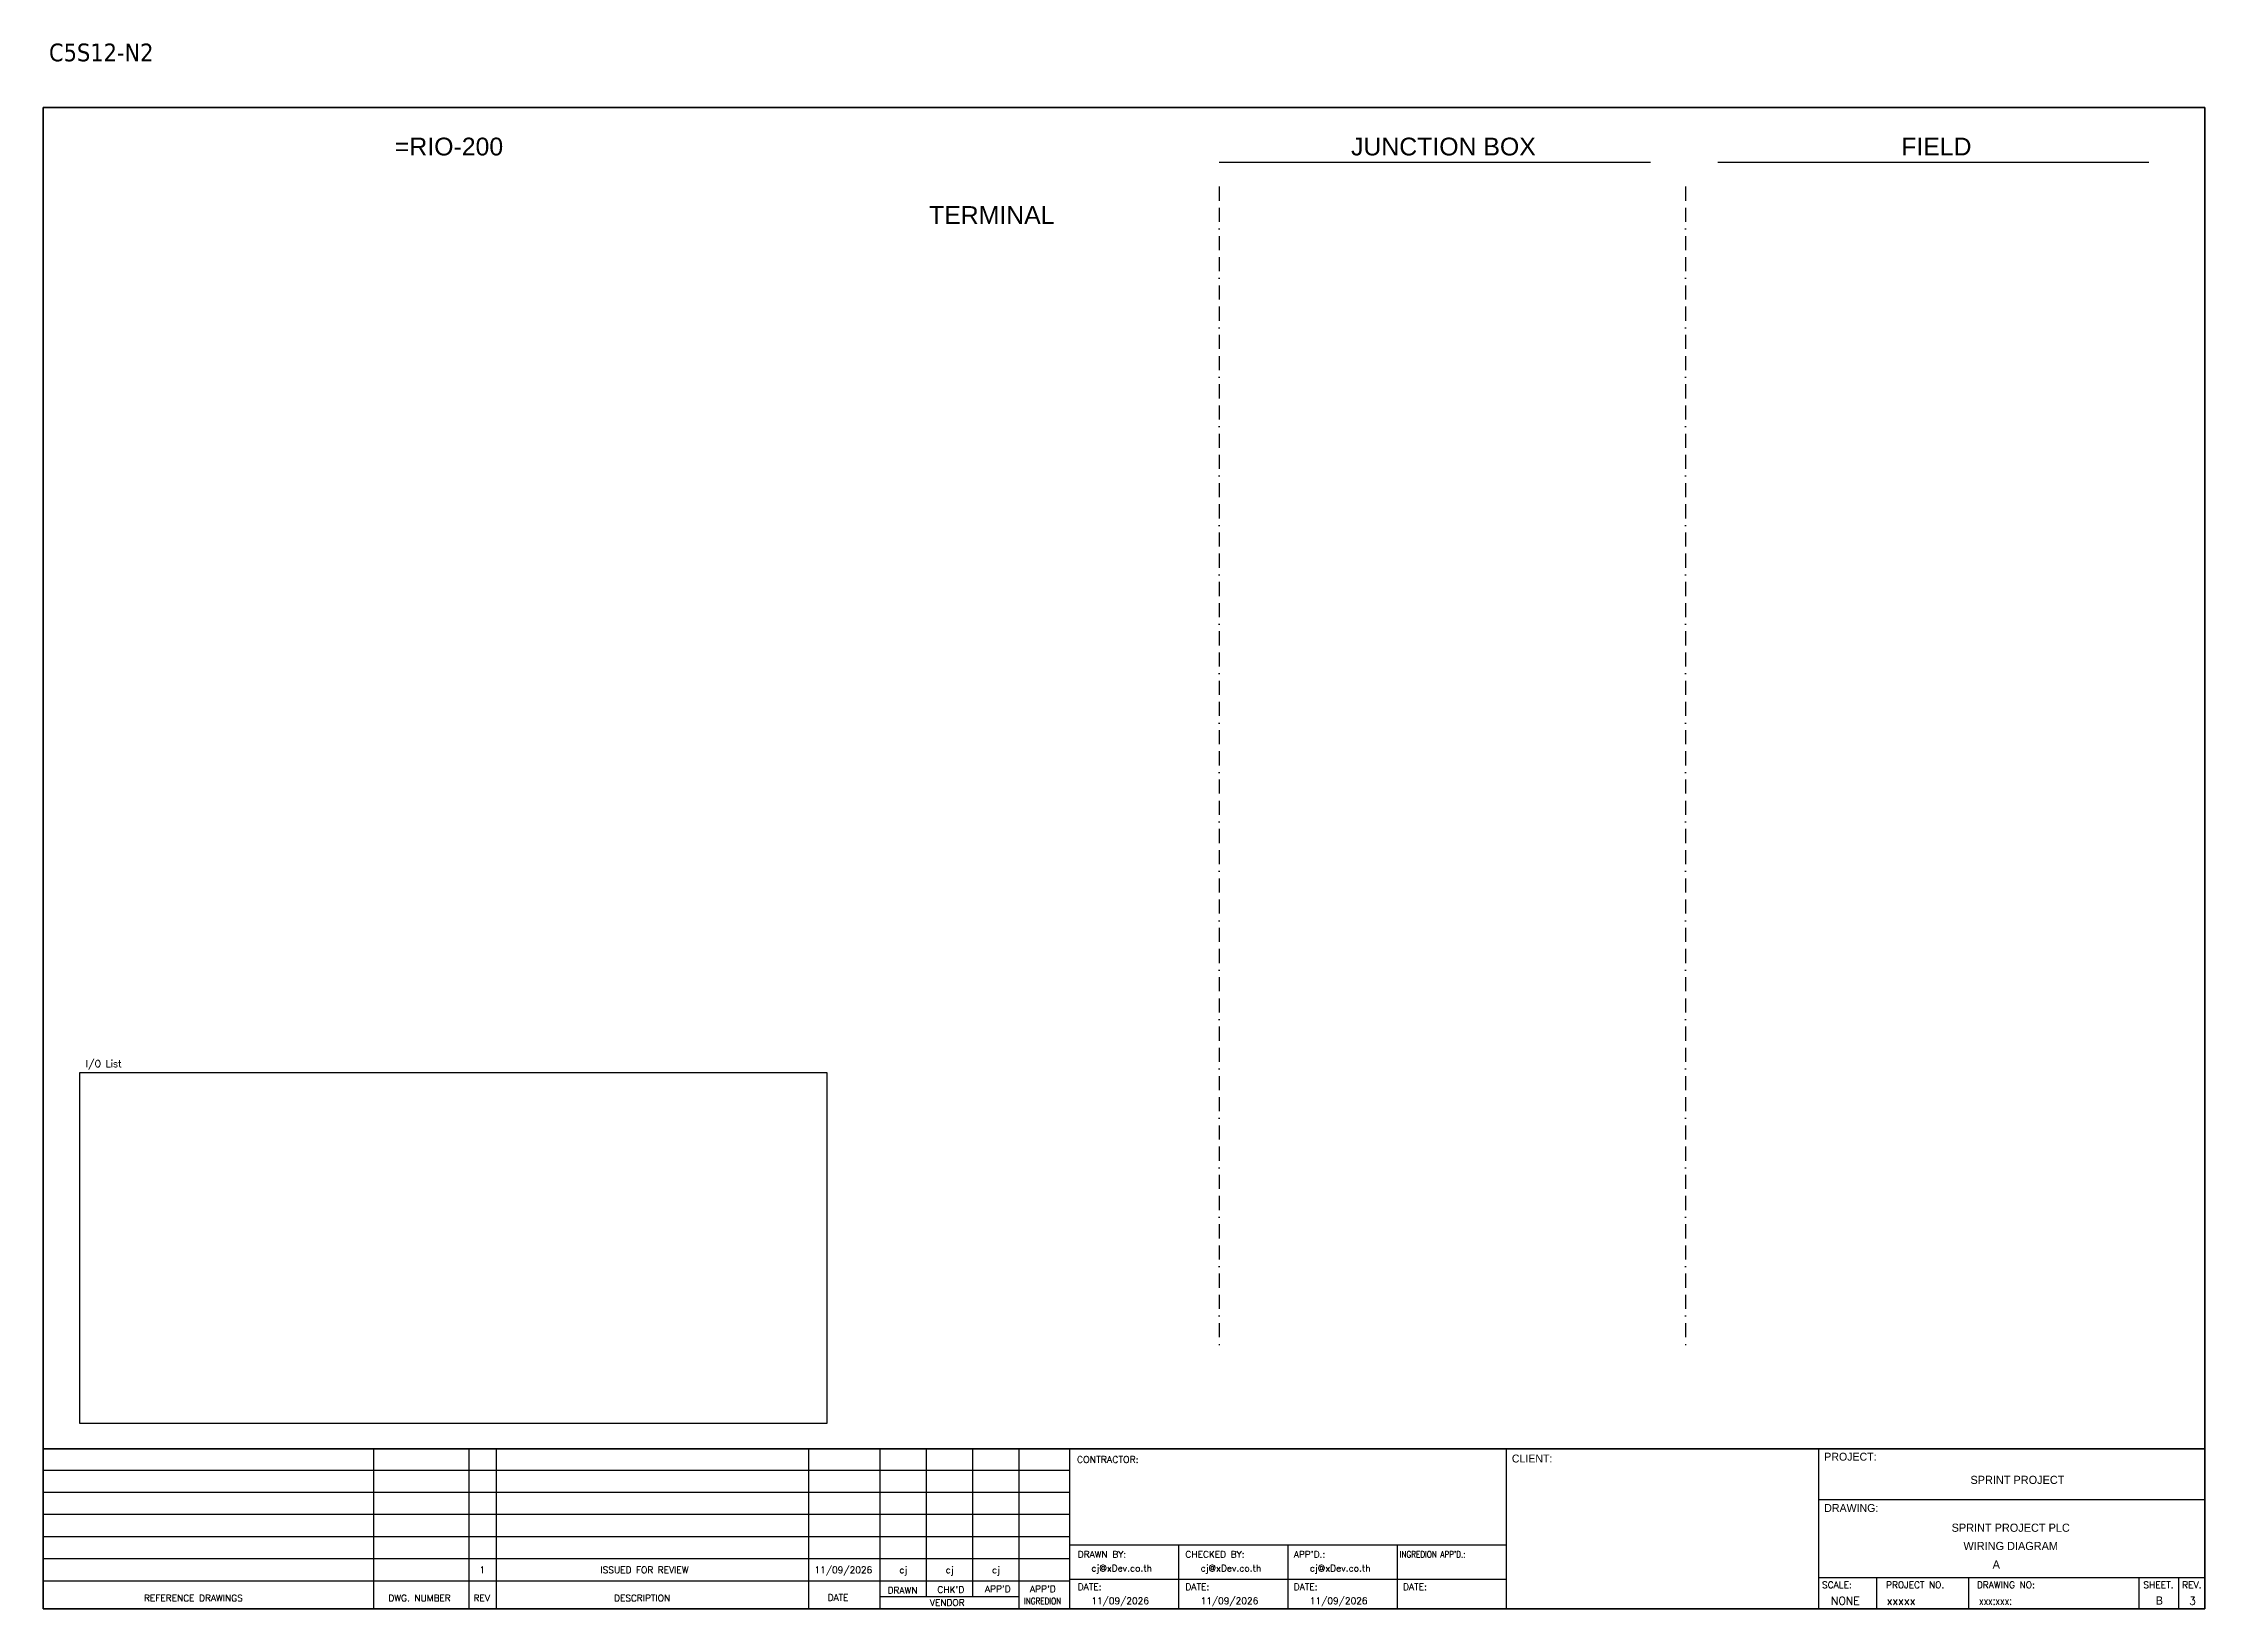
# Model space of a CAD drawing. Header units: millimetres. Extents: x 0 to 62600, y 0 to 14837.
# Drawn here: x 50320 to 54213, y 0 to 2820 of the extents above; entities that cross this region are included whole.
import ezdxf
from ezdxf.enums import TextEntityAlignment as Align

# ---------------------------------------------------------------- set-up
doc = ezdxf.new("R2010")
doc.units = ezdxf.units.MM
doc.linetypes.add('BORDERX2', pattern=[88.9, 25.4, -12.7, 25.4, -12.7, 0, -12.7])
for name, color, linetype in [('GT_1', 9, 'Continuous'), ('HELPPOINT', 7, 'Continuous'), ('MEMBER', 7, 'Continuous'), ('x01001-FrameArea', 2, 'BORDERX2')]:
    doc.layers.add(name, color=color, linetype=linetype)
doc.styles.add('HTX11', font='O8111901')
doc.styles.add('ROMANS', font='romans.shx', dxfattribs={"width": 0.85, "height": 25})
doc.styles.get("Standard").update_dxf_attribs({"font": 'arial.ttf'})
doc.styles.add('Tahoma', font='')
doc.styles.get('Tahoma').set_extended_font_data('Tahoma')

msp = doc.modelspace()

# ---------------------------------------------------------------- texts
at = {"color": 2, "style": 'Tahoma'}
msp.add_text('C5S12-N2', height=32, dxfattribs=at).set_placement((50330, 2787.3))
at = {"color": 2}
for s, p in [('=RIO-200', (50953, 2617.8)), ('JUNCTION BOX', (52675.2, 2617.8)), ('FIELD', (53666.1, 2617.8)), ('TERMINAL', (51915.1, 2494.4))]:
    msp.add_text(s, height=32, dxfattribs=at).set_placement(p)
at = {"color": 4, "ltscale": 100, "style": 'HTX11'}
for s, p in [('SPRINT PROJECT', (53875.5, 232.2)), ('SPRINT PROJECT PLC', (53863.4, 146)), ('WIRING DIAGRAM', (53863.4, 113.1))]:
    msp.add_text(s, height=14.693, dxfattribs=at).set_placement(p, align=Align.MIDDLE_CENTER)
at = {"style": 'HTX11'}
for tag, text, height, p in [('A', 'A', 14.8, (53837.4, 79.8)), ('B', 'CHASSIS C5 SLOT 12', 14.821, (54131.2, 14.9))]:
    msp.add_attdef(tag, text=text, height=height, dxfattribs=at).set_placement(p, align=Align.MIDDLE_CENTER)
at = {"layer": 'GT_1', "color": 4, "style": 'HTX11'}
for s, p in [('CLIENT:', (52964.9, 263.5)), ('PROJECT:', (53527.6, 266.8)), ('DRAWING:', (53527.6, 174.4))]:
    msp.add_text(s, height=14.25, dxfattribs=at).set_placement(p)
at = {"layer": 'MEMBER', "color": 4, "ltscale": 0.8, "style": 'ROMANS'}
for s, height, p in [('I/O List', 12.35, (50396.2, 975.6)), ('CONTRACTOR:', 12.35, (52181.5, 262.7)), ('DRAWN BY:', 11.88, (52183, 92.1)), ('cj@xDev.co.th', 11.875, (52207.4, 67.2)), ('CHECKED BY:', 11.875, (52376.9, 92.1)), ('cj@xDev.co.th', 11.875, (52404.2, 67.2)), ("APP'D.:", 11.88, (52572.1, 92.1)), ('cj@xDev.co.th', 11.875, (52601, 67.2)), ('DRAWN', 11.88, (51840.4, 27.3)), ("CHK'D", 11.88, (51930.2, 28.5)), ("APP'D", 11.88, (52015.8, 29.7)), ("APP'D", 11.88, (52097, 29.7)), ('DATE:', 11.88, (52183, 33.6)), ('DATE:', 11.88, (52376.9, 33.6)), ('DATE:', 11.88, (52572.1, 33.6)), ('DATE:', 11.88, (52768.9, 33.6)), ('SCALE:', 11.88, (53523.6, 37.1)), ('PROJECT NO.', 11.875, (53638.8, 37.1)), ('DRAWING NO:', 11.875, (53802.5, 37.1)), ('SHEET.', 12, (54102.3, 37.1)), ('REV.', 12, (54172.2, 37.1)), ('REFERENCE DRAWINGS', 11.875, (50501, 13.4)), ('DWG. NUMBER', 11.875, (50941.2, 13.4)), ('REV', 11.88, (51094.7, 13.4)), ('DESCRIPTION', 11.875, (51347.6, 13.4)), ('DATE', 11.88, (51732.4, 14.2)), ('VENDOR', 11.88, (51916.5, 5.1)), ('11/09/2026', 11.88, (52207.4, 8.5)), ('11/09/2026', 11.88, (52404.2, 8.5)), ('11/09/2026', 11.88, (52601, 8.5)), ('NONE', 14.23, (53539.6, 7.3)), ('xxxxx', 14.23, (53640, 7.3))]:
    msp.add_text(s, height=height, dxfattribs=at).set_placement(p)
for s, height, p in [('11/09/2026', 11.88, (51760.8, 69.9)), ('1', 11.9, (51110.6, 69.9)), ('ISSUED FOR REVIEW', 11.875, (51402.6, 69.9)), ('cj', 11.88, (51868.7, 69.9)), ('cj', 11.88, (51952.3, 69.9)), ('cj', 11.88, (52035.8, 69.9))]:
    msp.add_text(s, height=height, dxfattribs=at).set_placement(p, align=Align.MIDDLE_CENTER)
at = {"layer": 'MEMBER', "color": 4, "ltscale": 0.8, "style": 'ROMANS', "width": 0.8}
for s, height, p in [("INGREDION APP'D.:", 11.875, (52762.9, 92.1)), ('INGREDION', 11.88, (52086.2, 8)), ('xxx:xxx:', 14.23, (53806.2, 7.3))]:
    msp.add_text(s, height=height, dxfattribs=at).set_placement(p)
at = {"layer": 'MEMBER', "color": 4, "ltscale": 0.8, "style": 'ROMANS'}
msp.add_text('3', height=14.2, dxfattribs=at).set_placement((54190.8, 7.3), align=Align.CENTER)

# ---------------------------------------------------------------- linework, layer by layer
for p, q in [((52437.9, 2605.7), (53214.7, 2605.7)), ((53335.7, 2605.7), (54112.4, 2605.7))]:
    msp.add_line(p, q)
at = {"color": 4}
for p, q in [((53621.9, 56.1), (53621.9, 0)), ((53787.2, 56.1), (53787.2, 0))]:
    msp.add_line(p, q, dxfattribs=at)
at = {"color": 4, "ltscale": 0.5}
for p, q in [((54094.3, 56.1), (54094.3, 0)), ((54094.3, 56.1), (54094.3, 0)), ((54165.5, 56.1), (54165.5, 0)), ((54165.5, 56.1), (54165.5, 0))]:
    msp.add_line(p, q, dxfattribs=at)
msp.add_lwpolyline([(50385.3, 965.9), (51731.1, 965.9), (51731.1, 333.8), (50385.3, 333.8)], close=True)
at = {"layer": 'GT_1', "color": 4}
for p, q in [((50915, 0), (50915, 288.2)), ((51086.9, 0), (51086.9, 288.2)), ((51136.1, 0), (51136.1, 288.2)), ((51698.7, 0), (51698.7, 288.2)), ((51827, 0), (51827, 288.2)), ((51910.6, 21.8), (51910.6, 288.2)), ((51994.1, 21.8), (51994.1, 288.2)), ((52077.4, 0), (52077.4, 288.2)), ((52168.4, 0), (52168.4, 288.2)), ((52955.4, 0), (52955.4, 288.2)), ((53517.7, 0), (53517.7, 288.2)), ((53517.7, 0), (53517.7, 288.2)), ((53517.7, 0), (53517.7, 288.2)), ((52168.4, 249.3), (50319.6, 249.3)), ((52168.4, 209.5), (50319.6, 209.5)), ((52168.4, 169.6), (50319.6, 169.6)), ((52168.4, 129.7), (50319.6, 129.7)), ((52168.4, 89.7), (50319.6, 89.7)), ((52955.4, 114.3), (52168.4, 114.3)), ((52365.2, 0), (52365.2, 114.3)), ((52561.9, 0), (52561.9, 114.3)), ((52758.7, 0), (52758.7, 114.3)), ((52168.3, 49.8), (50319.6, 49.8)), ((52955.4, 52.9), (52168.4, 52.9)), ((53517.7, 56.1), (54212.9, 56.1)), ((52077.4, 21.8), (51827, 21.8))]:
    msp.add_line(p, q, dxfattribs=at)
at = {"layer": 'HELPPOINT', "color": 4, "lineweight": 35}
for p, q in [((50319.6, 0), (50319.6, 2704.2)), ((50319.6, 2704.2), (54212.9, 2704.2)), ((50319.6, 0), (50319.6, 2704.2)), ((50319.6, 2704.2), (54212.9, 2704.2)), ((54212.9, 2704.2), (54212.9, 0)), ((54212.9, 2704.2), (54212.9, 0)), ((54212.9, 0), (50319.6, 0)), ((54212.9, 0), (50319.6, 0))]:
    msp.add_line(p, q, dxfattribs=at)
at = {"layer": 'HELPPOINT', "color": 4}
for p, q in [((53517.7, 196.6), (54212.9, 196.6)), ((53517.7, 196.6), (54212.9, 196.6)), ((53517.7, 56.1), (54212.9, 56.1))]:
    msp.add_line(p, q, dxfattribs=at)
at = {"layer": 'MEMBER', "color": 4, "lineweight": 35}
msp.add_line((50319.6, 288.2), (54212.9, 288.2), dxfattribs=at)
msp.add_line((50319.6, 288.2), (54212.9, 288.2), dxfattribs=at)
at = {"layer": 'MEMBER', "color": 4}
for p, q in [((53517.7, 196.6), (54212.9, 196.6)), ((53517.7, 196.6), (54212.9, 196.6)), ((53517.7, 56.1), (54212.9, 56.1)), ((53517.7, 56.1), (54212.9, 56.1))]:
    msp.add_line(p, q, dxfattribs=at)
at = {"layer": 'x01001-FrameArea'}
for p, q in [((52437.9, 2561.6), (52437.9, 475.1)), ((53277.7, 2561.6), (53277.7, 475.1))]:
    msp.add_line(p, q, dxfattribs=at)

msp.set_redraw_order([(e.dxf.handle, doc.entitydb.next_handle()) for e in msp.query("TEXT MTEXT ATTDEF DIMENSION ARC_DIMENSION")])  # texts and dimensions are drawn at this point

doc.saveas('drawing.dxf')
